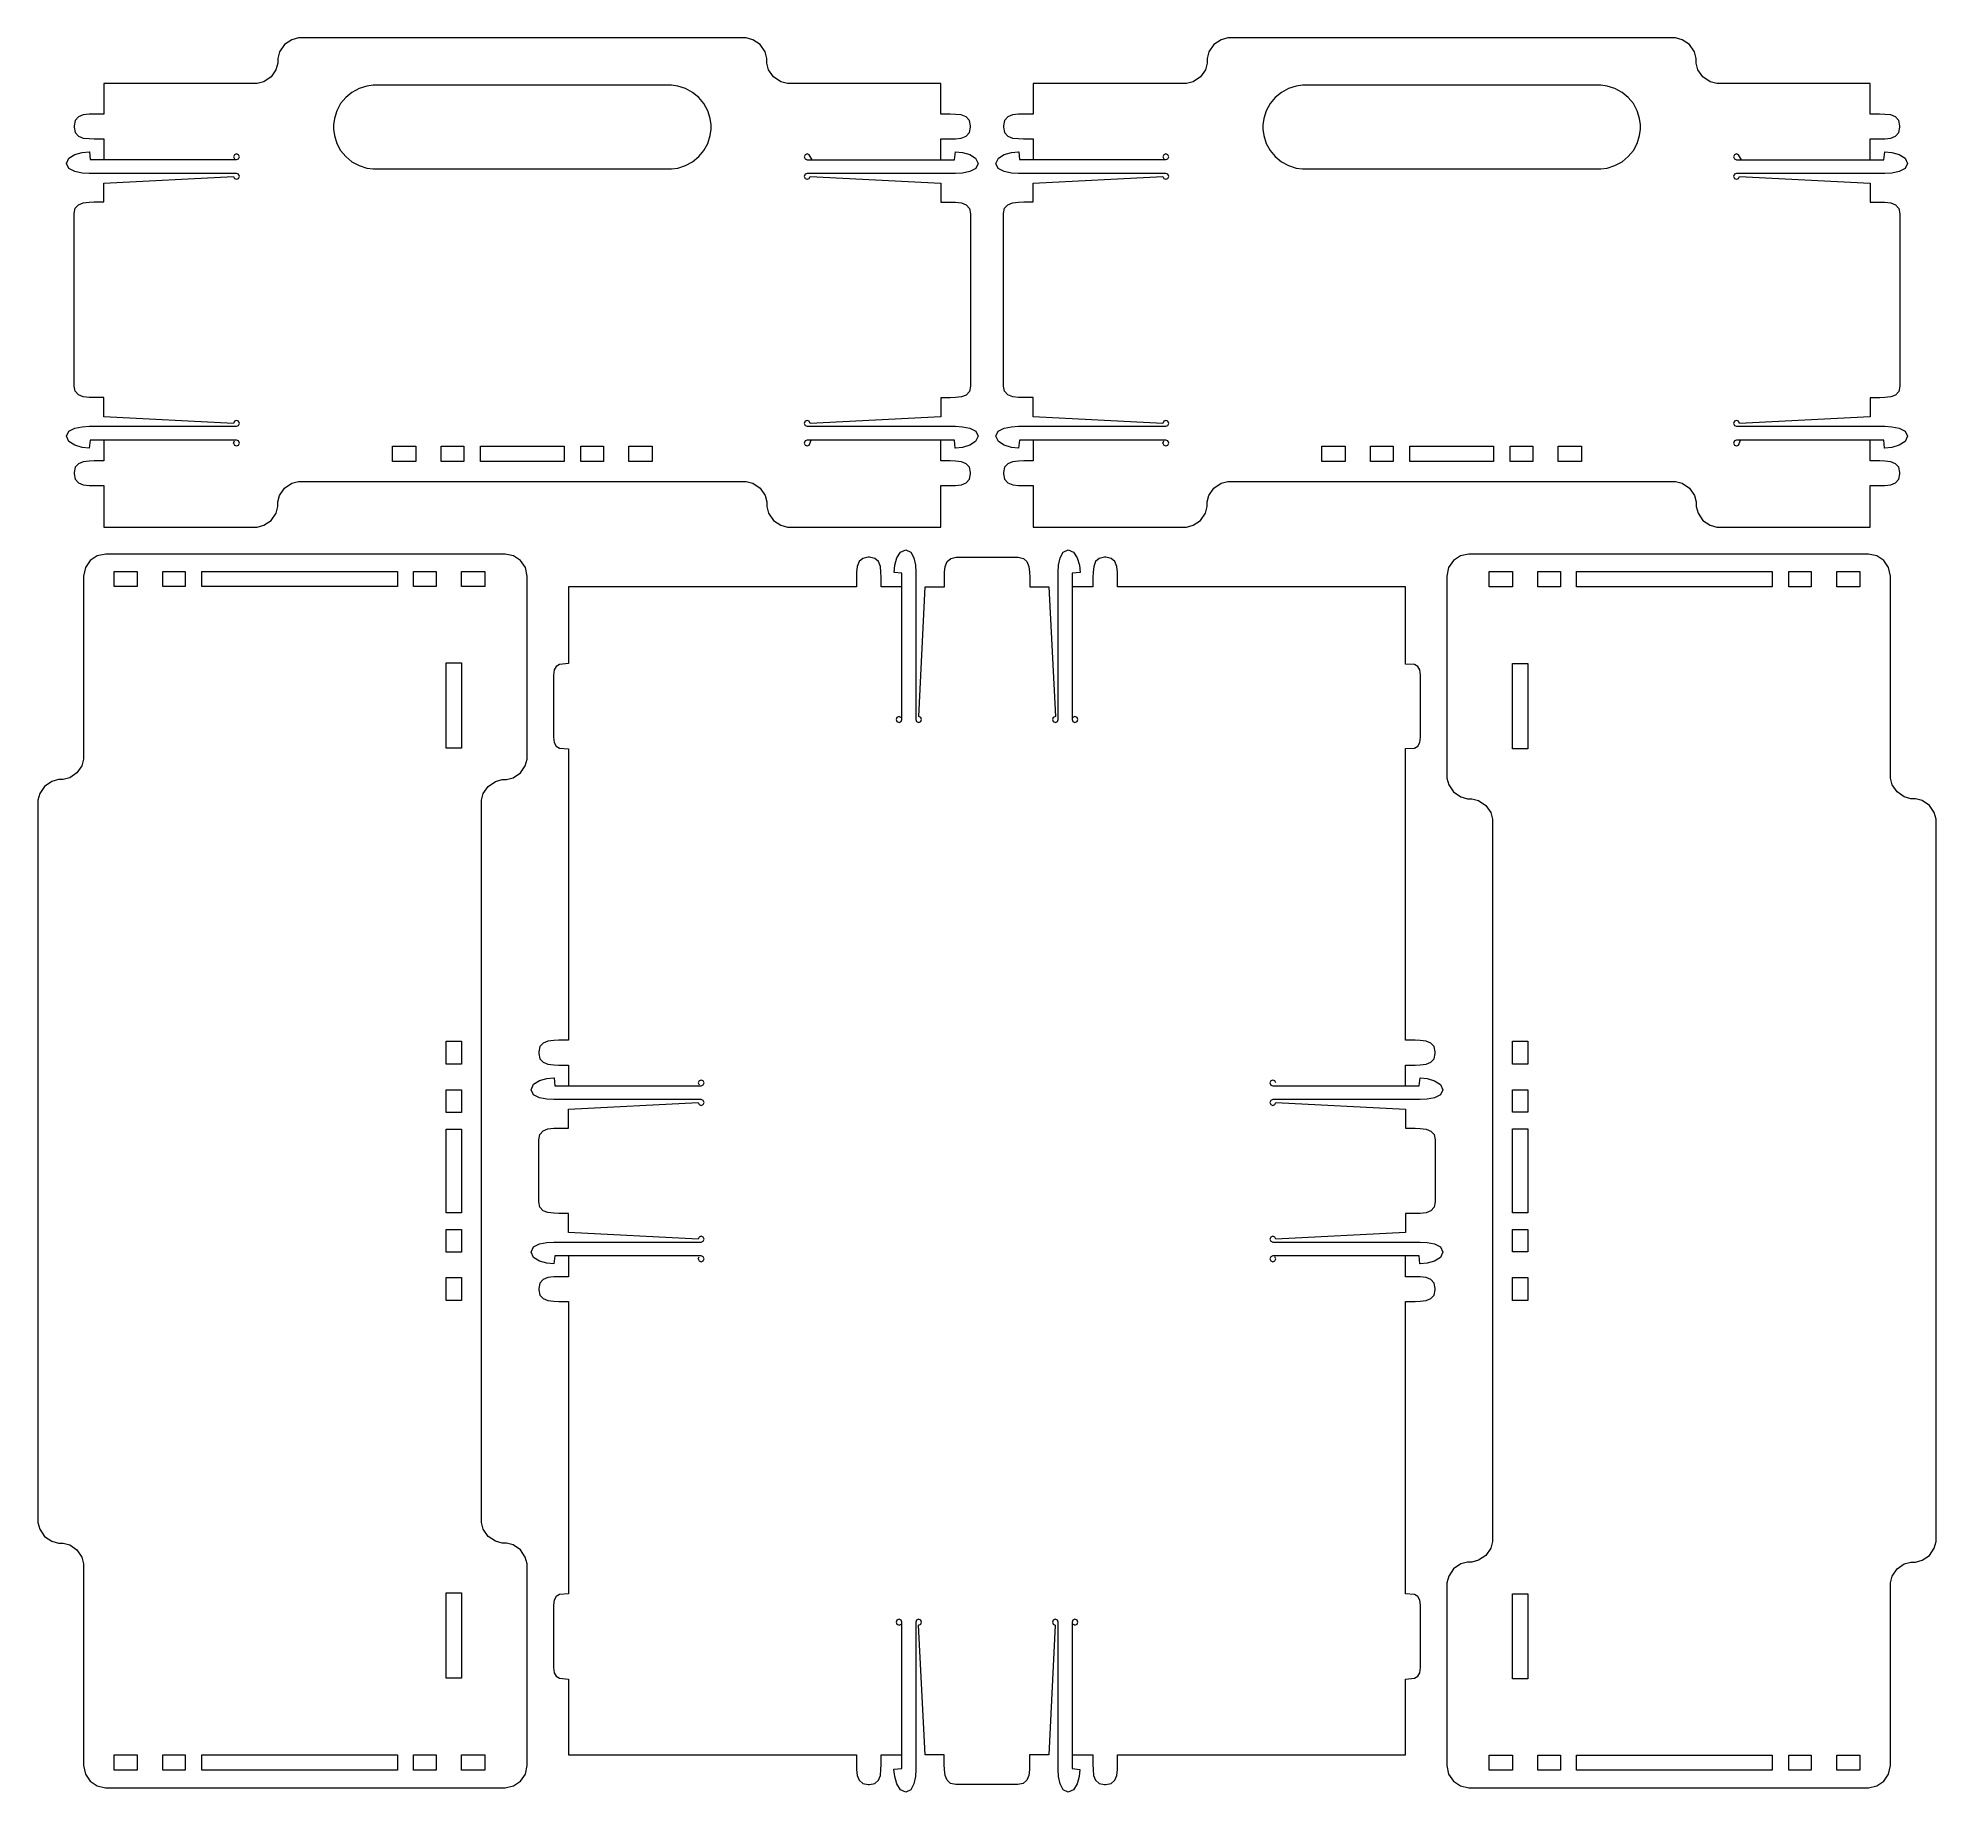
# Model space of a CAD drawing. Extents: x 22 to 406, y 17 to 372.
import ezdxf

# ---------------------------------------------------------------- set-up
doc = ezdxf.new("R2010")
doc.units = 0
doc.layers.get('0').update_dxf_attribs({"lineweight": 5, "true_color": 0xffffff})

msp = doc.modelspace()

# ---------------------------------------------------------------- linework, layer by layer
at = {"color": 0}
for p, q in [((70.892283, 369.49374), (70.52969, 368.14393)), ((71.882426, 370.96059), (70.892283, 369.49374)), ((73.350893, 371.95235), (71.882426, 370.96059)), ((74.699625, 372.31656), (73.350893, 371.95235)), ((75.149459, 372.31656), (74.699625, 372.31656)), ((164.87933, 372.31656), (75.149459, 372.31656)), ((165.32824, 372.31656), (164.87933, 372.31656)), ((166.67728, 371.95235), (165.32824, 372.31656)), ((168.14567, 370.96059), (166.67728, 371.95235)), ((169.13512, 369.49374), (168.14567, 370.96059)), ((169.49933, 368.14393), (169.13512, 369.49374)), ((258.9741, 369.49374), (258.61066, 368.14393)), ((259.96355, 370.96059), (258.9741, 369.49374)), ((261.43271, 371.95235), (259.96355, 370.96059)), ((262.78098, 372.31656), (261.43271, 371.95235)), ((263.23066, 372.31656), (262.78098, 372.31656)), ((352.96184, 372.31656), (263.23066, 372.31656)), ((353.40998, 372.31656), (352.96184, 372.31656)), ((354.76056, 371.95235), (353.40998, 372.31656)), ((356.22741, 370.96059), (354.76056, 371.95235)), ((357.2184, 369.49374), (356.22741, 370.96059)), ((357.58261, 368.14393), (357.2184, 369.49374)), ((70.165711, 365.89784), (69.175568, 364.42791)), ((70.52969, 367.24457), (70.165711, 365.89784)), ((70.52969, 368.14393), (70.52969, 367.69579)), ((70.52969, 367.69579), (70.52969, 367.24457)), ((169.49933, 367.69579), (169.49933, 368.14393)), ((169.49933, 367.24457), (169.49933, 367.69579)), ((169.862, 365.89784), (169.49933, 367.24457)), ((170.85222, 364.42791), (169.862, 365.89784)), ((258.24645, 365.89784), (257.257, 364.42791)), ((258.61066, 367.24457), (258.24645, 365.89784)), ((258.61066, 368.14393), (258.61066, 367.69579)), ((258.61066, 367.69579), (258.61066, 367.24457)), ((357.58261, 367.69579), (357.58261, 368.14393)), ((357.58261, 367.24457), (357.58261, 367.69579)), ((357.94374, 365.89784), (357.58261, 367.24457)), ((358.9355, 364.42791), (357.94374, 365.89784)), ((65.909613, 363.07502), (35.313047, 363.07502)), ((35.313047, 363.07502), (35.313047, 356.89577)), ((66.358369, 363.07502), (65.909613, 363.07502)), ((67.707101, 363.43923), (66.358369, 363.07502)), ((69.175568, 364.42791), (67.707101, 363.43923)), ((85.54469, 361.30941), (84.2919, 360.27453)), ((86.98382, 362.08942), (85.54469, 361.30941)), ((88.57464, 362.58376), (86.98382, 362.08942)), ((89.85438, 362.7547), (88.57464, 362.58376)), ((90.28173, 362.7547), (89.85438, 362.7547)), ((149.75807, 362.7547), (90.28173, 362.7547)), ((150.18465, 362.7547), (149.75807, 362.7547)), ((151.46439, 362.58376), (150.18465, 362.7547)), ((153.05444, 362.08942), (151.46439, 362.58376)), ((154.49357, 361.30941), (153.05444, 362.08942)), ((155.74636, 360.27453), (154.49357, 361.30941)), ((172.32061, 363.43923), (170.85222, 364.42791)), ((173.66965, 363.07502), (172.32061, 363.43923)), ((174.11933, 363.07502), (173.66965, 363.07502)), ((204.71297, 363.07502), (174.11933, 363.07502)), ((204.71297, 356.89577), (204.71297, 363.07502)), ((253.99066, 363.07502), (223.39471, 363.07502)), ((223.39471, 363.07502), (223.39471, 356.89577)), ((254.43957, 363.07502), (253.99066, 363.07502)), ((255.78784, 363.43923), (254.43957, 363.07502)), ((257.257, 364.42791), (255.78784, 363.43923)), ((273.6272, 361.30941), (272.37518, 360.27453)), ((275.0671, 362.08942), (273.6272, 361.30941)), ((276.65638, 362.58376), (275.0671, 362.08942)), ((277.93535, 362.7547), (276.65638, 362.58376)), ((278.36193, 362.7547), (277.93535, 362.7547)), ((337.83981, 362.7547), (278.36193, 362.7547)), ((338.26639, 362.7547), (337.83981, 362.7547)), ((339.54613, 362.58376), (338.26639, 362.7547)), ((341.13464, 362.08942), (339.54613, 362.58376)), ((342.57454, 361.30941), (341.13464, 362.08942)), ((343.82964, 360.27453), (342.57454, 361.30941)), ((360.40235, 363.43923), (358.9355, 364.42791)), ((361.75216, 363.07502), (360.40235, 363.43923)), ((362.2003, 363.07502), (361.75216, 363.07502)), ((392.79548, 363.07502), (362.2003, 363.07502)), ((392.79548, 356.89577), (392.79548, 363.07502)), ((82.47624, 357.58261), (81.98344, 355.99102)), ((83.25702, 359.01943), (82.47624, 357.58261)), ((84.2919, 360.27453), (83.25702, 359.01943)), ((156.78047, 359.01943), (155.74636, 360.27453)), ((157.56125, 357.58261), (156.78047, 359.01943)), ((158.05482, 355.99102), (157.56125, 357.58261)), ((270.55875, 357.58261), (270.06518, 355.99102)), ((271.33953, 359.01943), (270.55875, 357.58261)), ((272.37518, 360.27453), (271.33953, 359.01943)), ((344.86221, 359.01943), (343.82964, 360.27453)), ((345.64453, 357.58261), (344.86221, 359.01943)), ((346.13579, 355.99102), (345.64453, 357.58261)), ((29.537431, 355.61603), (29.295728, 354.54342)), ((29.295728, 354.54342), (29.295728, 354.25544)), ((29.295728, 354.25544), (29.537431, 353.17975)), ((30.19324, 356.3329), (29.537431, 355.61603)), ((31.164287, 356.73484), (30.19324, 356.3329)), ((32.356786, 356.86035), (31.164287, 356.73484)), ((33.393668, 356.89577), (32.356786, 356.86035)), ((35.313047, 356.89577), (33.393668, 356.89577)), ((81.98344, 355.99102), (81.81096, 354.71128)), ((81.81096, 354.71128), (81.81096, 354.2847)), ((81.81096, 354.2847), (81.81096, 353.85889)), ((81.81096, 353.85889), (81.98344, 352.57607)), ((158.2273, 354.71128), (158.05482, 355.99102)), ((158.05482, 352.57607), (158.2273, 353.85889)), ((158.2273, 354.2847), (158.2273, 354.71128)), ((158.2273, 353.85889), (158.2273, 354.2847)), ((206.63104, 356.89577), (204.71297, 356.89577)), ((207.66823, 356.85727), (206.63104, 356.89577)), ((208.85942, 356.73484), (207.66823, 356.85727)), ((209.83116, 356.3329), (208.85942, 356.73484)), ((210.4872, 355.61603), (209.83116, 356.3329)), ((210.72898, 354.54034), (210.4872, 355.61603)), ((210.4872, 353.17436), (210.72898, 354.25005)), ((210.72898, 354.25005), (210.72898, 354.54034)), ((217.61971, 355.61603), (217.37793, 354.54342)), ((217.37793, 354.54342), (217.37793, 354.25544)), ((217.37793, 354.25544), (217.61971, 353.17975)), ((218.27498, 356.3329), (217.61971, 355.61603)), ((219.24518, 356.73484), (218.27498, 356.3329)), ((220.43945, 356.86035), (219.24518, 356.73484)), ((221.47587, 356.89577), (220.43945, 356.86035)), ((223.39471, 356.89577), (221.47587, 356.89577)), ((270.06518, 355.99102), (269.89347, 354.71128)), ((269.89347, 354.71128), (269.89347, 354.2847)), ((269.89347, 354.2847), (269.89347, 353.85889)), ((269.89347, 353.85889), (270.06518, 352.57607)), ((346.30981, 354.71128), (346.13579, 355.99102)), ((346.13579, 352.57607), (346.30981, 353.85889)), ((346.30981, 354.2847), (346.30981, 354.71128)), ((346.30981, 353.85889), (346.30981, 354.2847)), ((394.71278, 356.89577), (392.79548, 356.89577)), ((395.75074, 356.85727), (394.71278, 356.89577)), ((396.94039, 356.73484), (395.75074, 356.85727)), ((397.9129, 356.3329), (396.94039, 356.73484)), ((398.57048, 355.61603), (397.9129, 356.3329)), ((398.80918, 354.54034), (398.57048, 355.61603)), ((398.57048, 353.17436), (398.80918, 354.25005)), ((398.80918, 354.25005), (398.80918, 354.54034)), ((29.537431, 353.17975), (30.19324, 352.4598)), ((30.19324, 352.4598), (31.165134, 352.06017)), ((31.165134, 352.06017), (32.356786, 351.93543)), ((32.356786, 351.93543), (33.393668, 351.90001)), ((33.393668, 351.90001), (35.313047, 351.90001)), ((35.313047, 351.90001), (35.313047, 347.68426)), ((81.98344, 352.57607), (82.47624, 350.98756)), ((82.47624, 350.98756), (83.25702, 349.54766)), ((156.78047, 349.54766), (157.56125, 350.98756)), ((157.56125, 350.98756), (158.05482, 352.57607)), ((204.71297, 347.67887), (204.71297, 351.89462)), ((204.71297, 351.89462), (206.63104, 351.89462)), ((206.63104, 351.89462), (207.66823, 351.93235)), ((207.66823, 351.93235), (208.86173, 352.05478)), ((208.86173, 352.05478), (209.83116, 352.45672)), ((209.83116, 352.45672), (210.4872, 353.17436)), ((217.61971, 353.17975), (218.27498, 352.4598)), ((218.27498, 352.4598), (219.24749, 352.06017)), ((219.24749, 352.06017), (220.43945, 351.93543)), ((220.43945, 351.93543), (221.47587, 351.90001)), ((221.47587, 351.90001), (223.39471, 351.90001)), ((223.39471, 351.90001), (223.39471, 347.68426)), ((270.06518, 352.57607), (270.55875, 350.98756)), ((270.55875, 350.98756), (271.33953, 349.54766)), ((344.86221, 349.54766), (345.64453, 350.98756)), ((345.64453, 350.98756), (346.13579, 352.57607)), ((392.79548, 347.67887), (392.79548, 351.89462)), ((392.79548, 351.89462), (394.71278, 351.89462)), ((394.71278, 351.89462), (395.75074, 351.93235)), ((395.75074, 351.93235), (396.94347, 352.05478)), ((396.94347, 352.05478), (397.9129, 352.45672)), ((397.9129, 352.45672), (398.57048, 353.17436)), ((27.798463, 346.90425), (28.276017, 347.99149)), ((28.27055, 345.87784), (27.798463, 346.90425)), ((29.437793, 345.26646), (28.27055, 345.87784)), ((28.276017, 347.99149), (29.455965, 348.733)), ((29.455965, 348.733), (30.954077, 349.15958)), ((30.954077, 349.15958), (32.383428, 349.2951)), ((32.383428, 349.2951), (32.400291, 349.2951)), ((32.400291, 349.2951), (32.532038, 347.68426)), ((32.532038, 347.68426), (62.169184, 347.68426)), ((61.744914, 348.69219), (61.572896, 348.27639)), ((61.572896, 348.27639), (61.744914, 347.8552)), ((62.165103, 348.86852), (61.744914, 348.69219)), ((62.584214, 348.69219), (62.165103, 348.86852)), ((62.169184, 347.68426), (62.584214, 347.8552)), ((62.757002, 348.27639), (62.584214, 348.69219)), ((62.584214, 347.8552), (62.757002, 348.27639)), ((83.25702, 349.54766), (84.2919, 348.29564)), ((84.2919, 348.29564), (85.54469, 347.26076)), ((85.54469, 347.26076), (86.98382, 346.48075)), ((86.98382, 346.48075), (88.57464, 345.98641)), ((88.57464, 345.98641), (89.85438, 345.81239)), ((89.85438, 345.81239), (90.28173, 345.81239)), ((90.28173, 345.81239), (149.75807, 345.81239)), ((149.75807, 345.81239), (150.18465, 345.81239)), ((150.18465, 345.81239), (151.46439, 345.98641)), ((151.46439, 345.98641), (153.05444, 346.48075)), ((153.05444, 346.48075), (154.49357, 347.26076)), ((154.49357, 347.26076), (155.74636, 348.29564)), ((155.74636, 348.29564), (156.78047, 349.54766)), ((177.24322, 348.69219), (177.07151, 348.271)), ((177.07151, 348.271), (177.24322, 347.85289)), ((177.6621, 348.86313), (177.24322, 348.69219)), ((177.24322, 347.85289), (177.65902, 347.67887)), ((177.65902, 347.67887), (207.50653, 347.67887)), ((178.08406, 348.69219), (177.6621, 348.86313)), ((178.67773, 347.67887), (178.08406, 348.69219)), ((207.50653, 347.67887), (207.65591, 349.29202)), ((207.65591, 349.29202), (209.0858, 349.1565)), ((209.0858, 349.1565), (210.58268, 348.72992)), ((210.58268, 348.72992), (211.76386, 347.98841)), ((211.76925, 345.87476), (210.60193, 345.26415)), ((211.76386, 347.98841), (212.24126, 346.89886)), ((212.24126, 346.89886), (211.76925, 345.87476)), ((215.87951, 346.90425), (216.35845, 347.99149)), ((216.35229, 345.87784), (215.87951, 346.90425)), ((217.51884, 345.26646), (216.35229, 345.87784)), ((216.35845, 347.99149), (217.53809, 348.733)), ((217.53809, 348.733), (219.03574, 349.15958)), ((219.03574, 349.15958), (220.46486, 349.2951)), ((220.46486, 349.2951), (220.48257, 349.2951)), ((220.48257, 349.2951), (220.61424, 347.68426)), ((220.61424, 347.68426), (250.25154, 347.68426)), ((249.82573, 348.69219), (249.65402, 348.27639)), ((249.65402, 348.27639), (249.82573, 347.8552)), ((250.24769, 348.86852), (249.82573, 348.69219)), ((250.66657, 348.69219), (250.24769, 348.86852)), ((250.25154, 347.68426), (250.66657, 347.8552)), ((250.83828, 348.27639), (250.66657, 348.69219)), ((250.66657, 347.8552), (250.83828, 348.27639)), ((271.33953, 349.54766), (272.37518, 348.29564)), ((272.37518, 348.29564), (273.6272, 347.26076)), ((273.6272, 347.26076), (275.0671, 346.48075)), ((275.0671, 346.48075), (276.65638, 345.98641)), ((276.65638, 345.98641), (277.93535, 345.81239)), ((277.93535, 345.81239), (278.36193, 345.81239)), ((278.36193, 345.81239), (337.83981, 345.81239)), ((337.83981, 345.81239), (338.26639, 345.81239)), ((338.26639, 345.81239), (339.54613, 345.98641)), ((339.54613, 345.98641), (341.13464, 346.48075)), ((341.13464, 346.48075), (342.57454, 347.26076)), ((342.57454, 347.26076), (343.82964, 348.29564)), ((343.82964, 348.29564), (344.86221, 349.54766)), ((365.32419, 348.69219), (365.15325, 348.271)), ((365.15325, 348.271), (365.32419, 347.85289)), ((365.74538, 348.86313), (365.32419, 348.69219)), ((365.32419, 347.85289), (365.73999, 347.67887)), ((365.73999, 347.67887), (395.5875, 347.67887)), ((366.16657, 348.69219), (365.74538, 348.86313)), ((366.76178, 347.67887), (366.16657, 348.69219)), ((395.5875, 347.67887), (395.73688, 349.29202)), ((395.73688, 349.29202), (397.16831, 349.1565)), ((397.16831, 349.1565), (398.66519, 348.72992)), ((398.66519, 348.72992), (399.84406, 347.98841)), ((399.85253, 345.87476), (398.68444, 345.26415)), ((399.84406, 347.98841), (400.32223, 346.89886)), ((400.32223, 346.89886), (399.85253, 345.87476)), ((30.921198, 344.97309), (29.437793, 345.26646)), ((32.345159, 344.89455), (30.921198, 344.97309)), ((62.169184, 344.89455), (32.345159, 344.89455)), ((35.319284, 342.96031), (61.572896, 344.30242)), ((35.319284, 339.12186), (35.319284, 342.96031)), ((61.572896, 344.30242), (61.744914, 343.88431)), ((61.744914, 343.88431), (62.165103, 343.71029)), ((62.165103, 343.71029), (62.58098, 343.88431)), ((62.584214, 344.72053), (62.169184, 344.89455)), ((62.58098, 343.88431), (62.757002, 344.30242)), ((62.757002, 344.30242), (62.584214, 344.72053)), ((177.24245, 344.71822), (177.07151, 344.29934)), ((177.07151, 344.29934), (177.24322, 343.88123)), ((177.65902, 344.89147), (177.24245, 344.71822)), ((177.24322, 343.88123), (177.6621, 343.70721)), ((177.99551, 344.89147), (177.65902, 344.89147)), ((177.65902, 344.89147), (177.65902, 344.89147)), ((177.6621, 343.70721), (178.08406, 343.88123)), ((178.94954, 344.89147), (177.99551, 344.89147)), ((178.08406, 343.88123), (178.25577, 344.29934)), ((178.25577, 344.29934), (204.7199, 342.95492)), ((180.43102, 344.89147), (178.94954, 344.89147)), ((182.3514, 344.89455), (180.43102, 344.89147)), ((184.62444, 344.89455), (182.3514, 344.89455)), ((187.16159, 344.89455), (184.62444, 344.89455)), ((189.8743, 344.89455), (187.16159, 344.89455)), ((192.67556, 344.89455), (189.8743, 344.89455)), ((195.47682, 344.89455), (192.67556, 344.89455)), ((198.1903, 344.89455), (195.47682, 344.89455)), ((200.72745, 344.89455), (198.1903, 344.89455)), ((202.99972, 344.89455), (200.72745, 344.89455)), ((204.92087, 344.89455), (202.99972, 344.89455)), ((204.7199, 342.95492), (204.7199, 339.0926)), ((206.40235, 344.89455), (204.92087, 344.89455)), ((207.35638, 344.89455), (206.40235, 344.89455)), ((207.69364, 344.89455), (207.35638, 344.89455)), ((209.11737, 344.9677), (207.69364, 344.89455)), ((207.69364, 344.89455), (207.69364, 344.89455)), ((210.60193, 345.26415), (209.11737, 344.9677)), ((219.0034, 344.97309), (217.51884, 345.26646)), ((220.4279, 344.89455), (219.0034, 344.97309)), ((250.25154, 344.89455), (220.4279, 344.89455)), ((223.40164, 342.96031), (249.65402, 344.30242)), ((223.40164, 339.12186), (223.40164, 342.96031)), ((249.65402, 344.30242), (249.82573, 343.88431)), ((249.82573, 343.88431), (250.24769, 343.71029)), ((250.24769, 343.71029), (250.66349, 343.88431)), ((250.66657, 344.72053), (250.25154, 344.89455)), ((250.66349, 343.88431), (250.83828, 344.30242)), ((250.83828, 344.30242), (250.66657, 344.72053)), ((365.32419, 344.71822), (365.15325, 344.29934)), ((365.15325, 344.29934), (365.32419, 343.88123)), ((365.73999, 344.89147), (365.32419, 344.71822)), ((365.32419, 343.88123), (365.74538, 343.70721)), ((366.07725, 344.89147), (365.73999, 344.89147)), ((365.73999, 344.89147), (365.73999, 344.89147)), ((365.74538, 343.70721), (366.16657, 343.88123)), ((367.03051, 344.89147), (366.07725, 344.89147)), ((366.16657, 343.88123), (366.33751, 344.29934)), ((366.33751, 344.29934), (392.80087, 342.95492)), ((368.51353, 344.89147), (367.03051, 344.89147)), ((370.43391, 344.89455), (368.51353, 344.89147)), ((372.70772, 344.89455), (370.43391, 344.89455)), ((375.24487, 344.89455), (372.70772, 344.89455)), ((377.95527, 344.89455), (375.24487, 344.89455)), ((380.75884, 344.89455), (377.95527, 344.89455)), ((383.55933, 344.89455), (380.75884, 344.89455)), ((386.2705, 344.89455), (383.55933, 344.89455)), ((388.80765, 344.89455), (386.2705, 344.89455)), ((391.08146, 344.89455), (388.80765, 344.89455)), ((393.00415, 344.89455), (391.08146, 344.89455)), ((392.80087, 342.95492), (392.80087, 339.0926)), ((394.48486, 344.89455), (393.00415, 344.89455)), ((395.43812, 344.89455), (394.48486, 344.89455)), ((395.77538, 344.89455), (395.43812, 344.89455)), ((397.19834, 344.9677), (395.77538, 344.89455)), ((395.77538, 344.89455), (395.77538, 344.89455)), ((398.68444, 345.26415), (397.19834, 344.9677)), ((29.545054, 337.84289), (30.200786, 338.55976)), ((30.200786, 338.55976), (31.170601, 338.95939)), ((31.170601, 338.95939), (32.364409, 339.08413)), ((32.364409, 339.08413), (33.400983, 339.12186)), ((33.400983, 339.12186), (35.319284, 339.12186)), ((204.7199, 339.0926), (206.63874, 339.0926)), ((206.63874, 339.0926), (207.67516, 339.0541)), ((207.67516, 339.0541), (208.86712, 338.92936)), ((208.86712, 338.92936), (209.83886, 338.52973)), ((209.83886, 338.52973), (210.4949, 337.81286)), ((217.62741, 337.84289), (218.28191, 338.55976)), ((218.28191, 338.55976), (219.25288, 338.95939)), ((219.25288, 338.95939), (220.44638, 339.08413)), ((220.44638, 339.08413), (221.48357, 339.12186)), ((221.48357, 339.12186), (223.40164, 339.12186)), ((392.80087, 339.0926), (394.72125, 339.0926)), ((394.72125, 339.0926), (395.75613, 339.0541)), ((395.75613, 339.0541), (396.94886, 338.92936)), ((396.94886, 338.92936), (397.92137, 338.52973)), ((397.92137, 338.52973), (398.57587, 337.81286)), ((29.303043, 336.76951), (29.545054, 337.84289)), ((29.303043, 301.87465), (29.303043, 336.76951)), ((210.4949, 337.81286), (210.73591, 336.73409)), ((210.73591, 336.73409), (210.73591, 301.84539)), ((217.38563, 336.76951), (217.62741, 337.84289)), ((217.38563, 301.87465), (217.38563, 336.76951)), ((398.57587, 337.81286), (398.81765, 336.73409)), ((398.81765, 336.73409), (398.81765, 301.84539)), ((29.545054, 300.79896), (29.303043, 301.87465)), ((30.200786, 300.08209), (29.545054, 300.79896)), ((31.172757, 299.68323), (30.200786, 300.08209)), ((32.364409, 299.55772), (31.172757, 299.68323)), ((208.86789, 299.6532), (207.67516, 299.52538)), ((209.83886, 300.05206), (208.86789, 299.6532)), ((210.4949, 300.7697), (209.83886, 300.05206)), ((210.73591, 301.84539), (210.4949, 300.7697)), ((217.62741, 300.79896), (217.38563, 301.87465)), ((218.28191, 300.08209), (217.62741, 300.79896)), ((219.25519, 299.68323), (218.28191, 300.08209)), ((220.44638, 299.55772), (219.25519, 299.68323)), ((396.95117, 299.6532), (395.75613, 299.52538)), ((397.92137, 300.05206), (396.95117, 299.6532)), ((398.57587, 300.7697), (397.92137, 300.05206)), ((398.81765, 301.84539), (398.57587, 300.7697)), ((33.400983, 299.51999), (32.364409, 299.55772)), ((35.319284, 299.51999), (33.400983, 299.51999)), ((35.319284, 295.65459), (35.319284, 299.51999)), ((206.63874, 299.48996), (204.7199, 299.48996)), ((204.7199, 299.48996), (204.7199, 295.65151)), ((207.67516, 299.52538), (206.63874, 299.48996)), ((221.48357, 299.51999), (220.44638, 299.55772)), ((223.40164, 299.51999), (221.48357, 299.51999)), ((223.40164, 295.65459), (223.40164, 299.51999)), ((394.72125, 299.48996), (392.80087, 299.48996)), ((392.80087, 299.48996), (392.80087, 295.65151)), ((395.75613, 299.52538), (394.72125, 299.48996)), ((27.798463, 291.71065), (28.27055, 292.73706)), ((28.27055, 292.73706), (29.437793, 293.34844)), ((29.437793, 293.34844), (30.921198, 293.64181)), ((30.921198, 293.64181), (32.345159, 293.72035)), ((32.345159, 293.72035), (32.345159, 293.72035)), ((32.345159, 293.72035), (32.679493, 293.72035)), ((32.679493, 293.72035), (33.6259, 293.72035)), ((33.6259, 293.72035), (35.096523, 293.72035)), ((35.096523, 293.72035), (37.004583, 293.72035)), ((61.572896, 294.31017), (35.319284, 295.65459)), ((37.004583, 293.72035), (39.261299, 293.72035)), ((39.261299, 293.72035), (41.781586, 293.72035)), ((41.781586, 293.72035), (44.475431, 293.72035)), ((44.475431, 293.72035), (47.256748, 293.72035)), ((47.256748, 293.72035), (50.037757, 293.72035)), ((50.037757, 293.72035), (52.73191, 293.72035)), ((52.73191, 293.72035), (55.251889, 293.72035)), ((55.251889, 293.72035), (57.508913, 293.72035)), ((57.508913, 293.72035), (59.416665, 293.72035)), ((59.416665, 293.72035), (60.887288, 293.72035)), ((60.887288, 293.72035), (61.834003, 293.72035)), ((61.744914, 294.73059), (61.572896, 294.31017)), ((62.165103, 294.9023), (61.744914, 294.73059)), ((61.834003, 293.72035), (62.169184, 293.72035)), ((62.584214, 294.73059), (62.165103, 294.9023)), ((62.169184, 293.72035), (62.586139, 293.89437)), ((62.169184, 293.72035), (62.169184, 293.72035)), ((62.757002, 294.31248), (62.584214, 294.73059)), ((62.586139, 293.89437), (62.757002, 294.31248)), ((177.24784, 294.72828), (177.07151, 294.30709)), ((177.07151, 294.30709), (177.24322, 293.89129)), ((177.24322, 293.89129), (177.65902, 293.71496)), ((177.6621, 294.9023), (177.24784, 294.72828)), ((177.65902, 293.71496), (207.69364, 293.71496)), ((178.08406, 294.72828), (177.6621, 294.9023)), ((178.25577, 294.30709), (178.08406, 294.72828)), ((204.7199, 295.65151), (178.25577, 294.30709)), ((207.69364, 293.71496), (209.11737, 293.63873)), ((209.11737, 293.63873), (210.60193, 293.34536)), ((210.60193, 293.34536), (211.76925, 292.73475)), ((211.76925, 292.73475), (212.24126, 291.70757)), ((215.87951, 291.71065), (216.35229, 292.73706)), ((216.35229, 292.73706), (217.51884, 293.34844)), ((217.51884, 293.34844), (219.0034, 293.64181)), ((219.0034, 293.64181), (220.4279, 293.72035)), ((220.4279, 293.72035), (220.4279, 293.72035)), ((220.4279, 293.72035), (220.76208, 293.72035)), ((220.76208, 293.72035), (221.70841, 293.72035)), ((221.70841, 293.72035), (223.17911, 293.72035)), ((223.17911, 293.72035), (225.0864, 293.72035)), ((249.65402, 294.31017), (223.40164, 295.65459)), ((225.0864, 293.72035), (227.34404, 293.72035)), ((227.34404, 293.72035), (229.86348, 293.72035)), ((229.86348, 293.72035), (232.55771, 293.72035)), ((232.55771, 293.72035), (235.33895, 293.72035)), ((235.33895, 293.72035), (238.12019, 293.72035)), ((238.12019, 293.72035), (240.81442, 293.72035)), ((240.81442, 293.72035), (243.33463, 293.72035)), ((243.33463, 293.72035), (245.5915, 293.72035)), ((245.5915, 293.72035), (247.49879, 293.72035)), ((247.49879, 293.72035), (248.96949, 293.72035)), ((248.96949, 293.72035), (249.91582, 293.72035)), ((249.82573, 294.73059), (249.65402, 294.31017)), ((250.24769, 294.9023), (249.82573, 294.73059)), ((249.91582, 293.72035), (250.25154, 293.72035)), ((250.66657, 294.73059), (250.24769, 294.9023)), ((250.25154, 293.72035), (250.66888, 293.89437)), ((250.25154, 293.72035), (250.25154, 293.72035)), ((250.83828, 294.31248), (250.66657, 294.73059)), ((250.66888, 293.89437), (250.83828, 294.31248)), ((365.32958, 294.72828), (365.15325, 294.30709)), ((365.15325, 294.30709), (365.32419, 293.89129)), ((365.32419, 293.89129), (365.73999, 293.71496)), ((365.74538, 294.9023), (365.32958, 294.72828)), ((365.73999, 293.71496), (395.77538, 293.71496)), ((366.16657, 294.72828), (365.74538, 294.9023)), ((366.33751, 294.30709), (366.16657, 294.72828)), ((392.80087, 295.65151), (366.33751, 294.30709)), ((395.77538, 293.71496), (397.19834, 293.63873)), ((397.19834, 293.63873), (398.68444, 293.34536)), ((398.68444, 293.34536), (399.85253, 292.73475)), ((399.85253, 292.73475), (400.32223, 291.70757)), ((28.276017, 290.62341), (27.798463, 291.71065)), ((29.455965, 289.8819), (28.276017, 290.62341)), ((30.954077, 289.45532), (29.455965, 289.8819)), ((32.383428, 289.3198), (30.954077, 289.45532)), ((32.532038, 290.93064), (32.383428, 289.3198)), ((62.169184, 290.93064), (32.532038, 290.93064)), ((35.319284, 290.93064), (35.319284, 286.72028)), ((61.572896, 290.33851), (61.744914, 290.7597)), ((61.572896, 290.33851), (61.744914, 289.9204)), ((61.744914, 289.9204), (62.165103, 289.74638)), ((62.165103, 289.74638), (62.584214, 289.9204)), ((62.584214, 290.7597), (62.169184, 290.93064)), ((62.757002, 290.33851), (62.584214, 290.7597)), ((62.584214, 289.9204), (62.757002, 290.33851)), ((93.75443, 289.6971), (98.43834, 289.6971)), ((93.75443, 286.6171), (93.75443, 289.6971)), ((98.43834, 289.6971), (98.43834, 286.6171)), ((103.5881, 289.6971), (108.16036, 289.6971)), ((103.5881, 286.6171), (103.5881, 289.6971)), ((108.16036, 289.6971), (108.16036, 286.6171)), ((111.52988, 289.6971), (128.48066, 289.6971)), ((111.52988, 286.6171), (111.52988, 289.6971)), ((128.48066, 289.6971), (128.48066, 286.6171)), ((131.85018, 289.6971), (136.42321, 289.6971)), ((131.85018, 286.6171), (131.85018, 289.6971)), ((136.42321, 289.6971), (136.42321, 286.6171)), ((141.59915, 289.6971), (146.2846, 289.6971)), ((141.59915, 286.6171), (141.59915, 289.6971)), ((146.2846, 289.6971), (146.2846, 286.6171)), ((177.24322, 290.75662), (177.07151, 290.33543)), ((177.07151, 290.33543), (177.24322, 289.91732)), ((177.65902, 290.92833), (177.24322, 290.75662)), ((177.24322, 289.91732), (177.6621, 289.7433)), ((207.50653, 290.92833), (177.65902, 290.92833)), ((177.6621, 289.7433), (178.08406, 289.91732)), ((178.08406, 289.91732), (178.48677, 290.92833)), ((204.71913, 286.71181), (204.71913, 290.92833)), ((207.63974, 289.31441), (207.50653, 290.92833)), ((207.65591, 289.31441), (207.63974, 289.31441)), ((209.0858, 289.44993), (207.65591, 289.31441)), ((210.58268, 289.87651), (209.0858, 289.44993)), ((211.76386, 290.6211), (210.58268, 289.87651)), ((212.24126, 291.70757), (211.76386, 290.6211)), ((216.35845, 290.62341), (215.87951, 291.71065)), ((217.53809, 289.8819), (216.35845, 290.62341)), ((219.03574, 289.45532), (217.53809, 289.8819)), ((220.46486, 289.3198), (219.03574, 289.45532)), ((220.61424, 290.93064), (220.46486, 289.3198)), ((250.25154, 290.93064), (220.61424, 290.93064)), ((223.40164, 290.93064), (223.40164, 286.72028)), ((249.65402, 290.33851), (249.82573, 290.7597)), ((249.65402, 290.33851), (249.82573, 289.9204)), ((249.82573, 289.9204), (250.24769, 289.74638)), ((250.24769, 289.74638), (250.66657, 289.9204)), ((250.66657, 290.7597), (250.25154, 290.93064)), ((250.83828, 290.33851), (250.66657, 290.7597)), ((250.66657, 289.9204), (250.83828, 290.33851)), ((281.83617, 289.6971), (286.51931, 289.6971)), ((281.83617, 286.6171), (281.83617, 289.6971)), ((286.51931, 289.6971), (286.51931, 286.6171)), ((291.66984, 289.6971), (296.24133, 289.6971)), ((291.66984, 286.6171), (291.66984, 289.6971)), ((296.24133, 289.6971), (296.24133, 286.6171)), ((299.61239, 289.6971), (316.5624, 289.6971)), ((299.61239, 286.6171), (299.61239, 289.6971)), ((316.5624, 289.6971), (316.5624, 286.6171)), ((319.93346, 289.6971), (324.50495, 289.6971)), ((319.93346, 286.6171), (319.93346, 289.6971)), ((324.50495, 289.6971), (324.50495, 286.6171)), ((329.68243, 289.6971), (334.36557, 289.6971)), ((329.68243, 286.6171), (329.68243, 289.6971)), ((334.36557, 289.6971), (334.36557, 286.6171)), ((365.32419, 290.75662), (365.15325, 290.33543)), ((365.15325, 290.33543), (365.32419, 289.91732)), ((365.73999, 290.92833), (365.32419, 290.75662)), ((365.32419, 289.91732), (365.74538, 289.7433)), ((395.5875, 290.92833), (365.73999, 290.92833)), ((365.74538, 289.7433), (366.16657, 289.91732)), ((366.16657, 289.91732), (366.56851, 290.92833)), ((392.80087, 286.71181), (392.80087, 290.92833)), ((395.72071, 289.31441), (395.5875, 290.92833)), ((395.73688, 289.31441), (395.72071, 289.31441)), ((397.16831, 289.44993), (395.73688, 289.31441)), ((398.66519, 289.87651), (397.16831, 289.44993)), ((399.84406, 290.6211), (398.66519, 289.87651)), ((400.32223, 291.70757), (399.84406, 290.6211)), ((29.545054, 285.43515), (29.303043, 284.36254)), ((29.303043, 284.36254), (29.303043, 284.07148)), ((30.200786, 286.15279), (29.545054, 285.43515)), ((31.170601, 286.55473), (30.200786, 286.15279)), ((32.364409, 286.67947), (31.170601, 286.55473)), ((33.400983, 286.72028), (32.364409, 286.67947)), ((35.319284, 286.72028), (33.400983, 286.72028)), ((98.43834, 286.6171), (93.75443, 286.6171)), ((108.16036, 286.6171), (103.5881, 286.6171)), ((128.48066, 286.6171), (111.52988, 286.6171)), ((136.42321, 286.6171), (131.85018, 286.6171)), ((146.2846, 286.6171), (141.59915, 286.6171)), ((206.63874, 286.71181), (204.71913, 286.71181)), ((207.67516, 286.67716), (206.63874, 286.71181)), ((208.86712, 286.55165), (207.67516, 286.67716)), ((209.83886, 286.15279), (208.86712, 286.55165)), ((210.4949, 285.43515), (209.83886, 286.15279)), ((210.73668, 284.35715), (210.4949, 285.43515)), ((210.73668, 284.07148), (210.73668, 284.35715)), ((217.62741, 285.43515), (217.38563, 284.36254)), ((217.38563, 284.36254), (217.38563, 284.07148)), ((218.28191, 286.15279), (217.62741, 285.43515)), ((219.25288, 286.55473), (218.28191, 286.15279)), ((220.44638, 286.67947), (219.25288, 286.55473)), ((221.48357, 286.72028), (220.44638, 286.67947)), ((223.40164, 286.72028), (221.48357, 286.72028)), ((286.51931, 286.6171), (281.83617, 286.6171)), ((296.24133, 286.6171), (291.66984, 286.6171)), ((316.5624, 286.6171), (299.61239, 286.6171)), ((324.50495, 286.6171), (319.93346, 286.6171)), ((334.36557, 286.6171), (329.68243, 286.6171)), ((394.72125, 286.71181), (392.80087, 286.71181)), ((395.75613, 286.67716), (394.72125, 286.71181)), ((396.94886, 286.55165), (395.75613, 286.67716)), ((397.92137, 286.15279), (396.94886, 286.55165)), ((398.57587, 285.43515), (397.92137, 286.15279)), ((398.81765, 284.35715), (398.57587, 285.43515)), ((398.81765, 284.07148), (398.81765, 284.35715)), ((29.303043, 284.07148), (29.545054, 282.99579)), ((29.545054, 282.99579), (30.200786, 282.27892)), ((30.200786, 282.27892), (31.172757, 281.87698)), ((31.172757, 281.87698), (32.364409, 281.75224)), ((32.364409, 281.75224), (33.400983, 281.71682)), ((33.400983, 281.71682), (35.319284, 281.71682)), ((35.319284, 281.71682), (35.319284, 273.33152)), ((70.898828, 279.74716), (71.888663, 281.21709)), ((71.888663, 281.21709), (73.357438, 282.20577)), ((73.357438, 282.20577), (74.706093, 282.56998)), ((74.706093, 282.56998), (75.155927, 282.56998)), ((75.155927, 282.56998), (164.88703, 282.56998)), ((164.88703, 282.56998), (165.33594, 282.56998)), ((165.33594, 282.56998), (166.68421, 282.20577)), ((166.68421, 282.20577), (168.1526, 281.21709)), ((168.1526, 281.21709), (169.14282, 279.74716)), ((204.71913, 273.33152), (204.71913, 281.71682)), ((204.71913, 281.71682), (206.63874, 281.71682)), ((206.63874, 281.71682), (207.67516, 281.75224)), ((207.67516, 281.75224), (208.86789, 281.87698)), ((208.86789, 281.87698), (209.83886, 282.27661)), ((209.83886, 282.27661), (210.4949, 282.99579)), ((210.4949, 282.99579), (210.73668, 284.07148)), ((217.38563, 284.07148), (217.62741, 282.99579)), ((217.62741, 282.99579), (218.28191, 282.27892)), ((218.28191, 282.27892), (219.25519, 281.87698)), ((219.25519, 281.87698), (220.44638, 281.75224)), ((220.44638, 281.75224), (221.48357, 281.71682)), ((221.48357, 281.71682), (223.40164, 281.71682)), ((223.40164, 281.71682), (223.40164, 273.33152)), ((258.98103, 279.74716), (259.97125, 281.21709)), ((259.97125, 281.21709), (261.43964, 282.20577)), ((261.43964, 282.20577), (262.78868, 282.56998)), ((262.78868, 282.56998), (263.23836, 282.56998)), ((263.23836, 282.56998), (352.97031, 282.56998)), ((352.97031, 282.56998), (353.41845, 282.56998)), ((353.41845, 282.56998), (354.76595, 282.20577)), ((354.76595, 282.20577), (356.23511, 281.21709)), ((356.23511, 281.21709), (357.22379, 279.74716)), ((392.80087, 273.33152), (392.80087, 281.71682)), ((392.80087, 281.71682), (394.72125, 281.71682)), ((394.72125, 281.71682), (395.75613, 281.75224)), ((395.75613, 281.75224), (396.95117, 281.87698)), ((396.95117, 281.87698), (397.92137, 282.27661)), ((397.92137, 282.27661), (398.57587, 282.99579)), ((398.57587, 282.99579), (398.81765, 284.07148)), ((70.171948, 276.15049), (70.535927, 277.50107)), ((70.535927, 278.39966), (70.898828, 279.74716)), ((70.535927, 277.94921), (70.535927, 278.39966)), ((70.535927, 277.50107), (70.535927, 277.94921)), ((169.14282, 279.74716), (169.50703, 278.39966)), ((169.50703, 278.39966), (169.50703, 277.94921)), ((169.50703, 277.94921), (169.50703, 277.50107)), ((169.50703, 277.50107), (169.8697, 276.15049)), ((258.25415, 276.15049), (258.61836, 277.50107)), ((258.61836, 278.39966), (258.98103, 279.74716)), ((258.61836, 277.94921), (258.61836, 278.39966)), ((258.61836, 277.50107), (258.61836, 277.94921)), ((357.22379, 279.74716), (357.588, 278.39966)), ((357.588, 278.39966), (357.588, 277.94921)), ((357.588, 277.94921), (357.588, 277.50107)), ((357.588, 277.50107), (357.95221, 276.15049)), ((35.319284, 273.33152), (65.915927, 273.33152)), ((65.915927, 273.33152), (66.364914, 273.33152)), ((66.364914, 273.33152), (67.713338, 273.69496)), ((67.713338, 273.69496), (69.182113, 274.68364)), ((69.182113, 274.68364), (70.171948, 276.15049)), ((169.8697, 276.15049), (170.85992, 274.68364)), ((170.85992, 274.68364), (172.32831, 273.69496)), ((172.32831, 273.69496), (173.67658, 273.33152)), ((173.67658, 273.33152), (174.12703, 273.33152)), ((174.12703, 273.33152), (204.71913, 273.33152)), ((223.40164, 273.33152), (253.99836, 273.33152)), ((253.99836, 273.33152), (254.44727, 273.33152)), ((254.44727, 273.33152), (255.79554, 273.69496)), ((255.79554, 273.69496), (257.26393, 274.68364)), ((257.26393, 274.68364), (258.25415, 276.15049)), ((357.95221, 276.15049), (358.94089, 274.68364)), ((358.94089, 274.68364), (360.41082, 273.69496)), ((360.41082, 273.69496), (361.76063, 273.33152)), ((361.76063, 273.33152), (362.20877, 273.33152)), ((362.20877, 273.33152), (392.80087, 273.33152)), ((31.591868, 265.12563), (31.240671, 263.3939)), ((32.548824, 266.5432), (31.591868, 265.12563)), ((33.967626, 267.50262), (32.548824, 266.5432)), ((35.700434, 267.85374), (33.967626, 267.50262)), ((116.52487, 267.85374), (35.700434, 267.85374)), ((118.25506, 267.50262), (116.52487, 267.85374)), ((119.67417, 266.54551), (118.25506, 267.50262)), ((120.63282, 265.12717), (119.67417, 266.54551)), ((120.98471, 263.3939), (120.63282, 265.12717)), ((187.79992, 265.36356), (187.67595, 264.17314)), ((188.20109, 266.3353), (187.79992, 265.36356)), ((188.91719, 266.99134), (188.20109, 266.3353)), ((189.99365, 267.23312), (188.91719, 266.99134)), ((190.28394, 267.23312), (189.99365, 267.23312)), ((191.35886, 266.99134), (190.28394, 267.23312)), ((192.0765, 266.3353), (191.35886, 266.99134)), ((192.47767, 265.36587), (192.0765, 266.3353)), ((192.60164, 264.17314), (192.47767, 265.36587)), ((195.24274, 264.15312), (195.37749, 265.58301)), ((195.37749, 265.58301), (195.80407, 267.08143)), ((195.80407, 267.08143), (196.54712, 268.2603)), ((196.54712, 268.2603), (197.63359, 268.7377)), ((197.63359, 268.7377), (198.65923, 268.26569)), ((198.65923, 268.26569), (199.27061, 267.09991)), ((199.27061, 267.09991), (199.56475, 265.61535)), ((199.56475, 265.61535), (199.64175, 264.19085)), ((205.48066, 264.17314), (205.6054, 265.36356)), ((205.6054, 265.36356), (206.00503, 266.33684)), ((206.00503, 266.33684), (206.7219, 266.99134)), ((206.7219, 266.99134), (207.79759, 267.23312)), ((207.79759, 267.23312), (220.35552, 267.23312)), ((220.35552, 267.23312), (221.4289, 266.99134)), ((221.4289, 266.99134), (222.14654, 266.33684)), ((222.14654, 266.33684), (222.54617, 265.36587)), ((222.54617, 265.36587), (222.67168, 264.17314)), ((228.48364, 264.19085), (228.56064, 265.61535)), ((228.56064, 265.61535), (228.85478, 267.09991)), ((228.85478, 267.09991), (229.46462, 268.26569)), ((229.46462, 268.26569), (230.49257, 268.7377)), ((230.49257, 268.7377), (231.57827, 268.2603)), ((231.57827, 268.2603), (232.32055, 267.08143)), ((232.32055, 267.08143), (232.74636, 265.58301)), ((232.74636, 265.58301), (232.88265, 264.15312)), ((235.64695, 265.36356), (235.52375, 264.17314)), ((236.04812, 266.33684), (235.64695, 265.36356)), ((236.76499, 266.99134), (236.04812, 266.33684)), ((237.84068, 267.23312), (236.76499, 266.99134)), ((238.12943, 267.23312), (237.84068, 267.23312)), ((239.20435, 266.99134), (238.12943, 267.23312)), ((239.92045, 266.33684), (239.20435, 266.99134)), ((240.32085, 265.36587), (239.92045, 266.33684)), ((240.44636, 264.17314), (240.32085, 265.36587)), ((307.48718, 265.12717), (307.13683, 263.39313)), ((308.44583, 266.54551), (307.48718, 265.12717)), ((309.86648, 267.50262), (308.44583, 266.54551)), ((311.59667, 267.85374), (309.86648, 267.50262)), ((392.42049, 267.85374), (311.59667, 267.85374)), ((394.15376, 267.50262), (392.42049, 267.85374)), ((395.57133, 266.54551), (394.15376, 267.50262)), ((396.52998, 265.12717), (395.57133, 266.54551)), ((396.88341, 263.39313), (396.52998, 265.12717)), ((31.240671, 263.3939), (31.239593, 226.82429)), ((37.418227, 264.34177), (42.099673, 264.34177)), ((37.418227, 261.26254), (37.418227, 264.34177)), ((42.099673, 261.26254), (37.418227, 261.26254)), ((42.099673, 264.34177), (42.099673, 261.26254)), ((47.250203, 264.34177), (51.820538, 264.34177)), ((47.250203, 261.26254), (47.250203, 264.34177)), ((51.820538, 261.26254), (47.250203, 261.26254)), ((51.820538, 264.34177), (51.820538, 261.26254)), ((55.191598, 264.34177), (94.73849, 264.34177)), ((55.191598, 261.26254), (55.191598, 264.34177)), ((94.73849, 261.26254), (55.191598, 261.26254)), ((94.73849, 264.34177), (94.73849, 261.26254)), ((97.98943, 264.34177), (102.56246, 264.34177)), ((97.98943, 261.26254), (97.98943, 264.34177)), ((102.56246, 261.26254), (97.98943, 261.26254)), ((102.56246, 264.34177), (102.56246, 261.26254)), ((107.73994, 264.34177), (112.42462, 264.34177)), ((107.73994, 261.26254), (107.73994, 264.34177)), ((112.42462, 261.26254), (107.73994, 261.26254)), ((112.42462, 264.34177), (112.42462, 261.26254)), ((120.98471, 226.82429), (120.98471, 263.3939)), ((187.63745, 261.21788), (129.36077, 261.21788)), ((129.36077, 261.21788), (129.36077, 245.69776)), ((187.67595, 264.17314), (187.63745, 263.13518)), ((187.63745, 263.13518), (187.63745, 261.21788)), ((192.64014, 263.13518), (192.60164, 264.17314)), ((192.64014, 261.21788), (192.64014, 263.13518)), ((196.85435, 261.21788), (192.64014, 261.21788)), ((196.85435, 264.00451), (195.24274, 264.15312)), ((196.85435, 234.36721), (196.85435, 264.00451)), ((199.64175, 264.19085), (199.64175, 264.19085)), ((199.64175, 264.19085), (199.64175, 263.85667)), ((199.64175, 263.85667), (199.64175, 262.91034)), ((199.64175, 262.91034), (199.64175, 261.43964)), ((199.64175, 261.43964), (199.64175, 259.53158)), ((200.23311, 234.96319), (201.5783, 261.21788)), ((201.5783, 261.21788), (205.44216, 261.21788)), ((205.44216, 263.13518), (205.48066, 264.17314)), ((205.44216, 261.21788), (205.44216, 263.13518)), ((222.67168, 264.17314), (222.71018, 263.13518)), ((222.71018, 263.13518), (222.71018, 261.21788)), ((222.71018, 261.21788), (226.54786, 261.21788)), ((226.54786, 261.21788), (227.88997, 234.96319)), ((228.48364, 234.36721), (228.48364, 264.19085)), ((232.88265, 264.13695), (231.27104, 264.00451)), ((231.27104, 264.00451), (231.27104, 234.36721)), ((235.48679, 261.21788), (231.27181, 261.21788)), ((232.88265, 264.15312), (232.88265, 264.13695)), ((235.52375, 264.17314), (235.48679, 263.13518)), ((235.48679, 263.13518), (235.48679, 261.21788)), ((240.48409, 263.13518), (240.44636, 264.17314)), ((240.48409, 261.21788), (240.48409, 263.13518)), ((298.75923, 261.21788), (240.48409, 261.21788)), ((298.75923, 245.60074), (298.75923, 261.21788)), ((307.13683, 263.39313), (307.13683, 222.97352)), ((315.69615, 264.29865), (320.3816, 264.29865)), ((315.69615, 261.21788), (315.69615, 264.29865)), ((320.3816, 261.21788), (315.69615, 261.21788)), ((320.3816, 264.29865), (320.3816, 261.21788)), ((325.55908, 264.29865), (330.13057, 264.29865)), ((325.55908, 261.21788), (325.55908, 264.29865)), ((330.13057, 261.21788), (325.55908, 261.21788)), ((330.13057, 264.29865), (330.13057, 261.21788)), ((333.38228, 264.29865), (372.93025, 264.29865)), ((333.38228, 261.21788), (333.38228, 264.29865)), ((372.93025, 261.21788), (333.38228, 261.21788)), ((372.93025, 264.29865), (372.93025, 261.21788)), ((376.30131, 264.29865), (380.87049, 264.29865)), ((376.30131, 261.21788), (376.30131, 264.29865)), ((380.87049, 261.21788), (376.30131, 261.21788)), ((380.87049, 264.29865), (380.87049, 261.21788)), ((386.02333, 264.29865), (390.70339, 264.29865)), ((386.02333, 261.21788), (386.02333, 264.29865)), ((390.70339, 261.21788), (386.02333, 261.21788)), ((390.70339, 264.29865), (390.70339, 261.21788)), ((396.88341, 222.97352), (396.88341, 263.39313)), ((199.64175, 259.53158), (199.64175, 257.27471)), ((199.64175, 257.27471), (199.64175, 254.75527)), ((199.64175, 254.75527), (199.64175, 252.06104)), ((199.64175, 252.06104), (199.64175, 249.2798)), ((104.61605, 245.861), (107.69605, 245.861)), ((104.61605, 228.59144), (104.61605, 245.861)), ((107.69605, 245.861), (107.69605, 228.59144)), ((199.64175, 249.2798), (199.64175, 246.49856)), ((199.64175, 246.49856), (199.64175, 243.80433)), ((126.44247, 244.41802), (126.3185, 243.33848)), ((126.3185, 243.33848), (126.31927, 230.78517)), ((126.84364, 245.13412), (126.44247, 244.41802)), ((127.55974, 245.53529), (126.84364, 245.13412)), ((129.36077, 245.69776), (127.55974, 245.53529)), ((199.64175, 243.80433), (199.64175, 241.28412)), ((300.56026, 245.53529), (298.75923, 245.60074)), ((301.27713, 245.13412), (300.56026, 245.53529)), ((301.67676, 244.41802), (301.27713, 245.13412)), ((301.8015, 243.34079), (301.67676, 244.41802)), ((301.8015, 230.78671), (301.8015, 243.34079)), ((320.42549, 245.69776), (323.50549, 245.69776)), ((320.42549, 228.42897), (320.42549, 245.69776)), ((323.50549, 245.69776), (323.50549, 228.42897)), ((199.64175, 241.28412), (199.64175, 239.02725)), ((199.64175, 239.02725), (199.64175, 237.11919)), ((195.8418, 234.79148), (195.67009, 234.37106)), ((195.67009, 234.37106), (195.8418, 233.95218)), ((196.26145, 234.96319), (195.8418, 234.79148)), ((196.26145, 234.96319), (196.68033, 234.79148)), ((196.68033, 233.95218), (196.85435, 234.36721)), ((199.64175, 237.11919), (199.64175, 235.64926)), ((199.64175, 235.64926), (199.64175, 234.70216)), ((199.64175, 234.70216), (199.64252, 234.36721)), ((199.64252, 234.36721), (199.64252, 234.36721)), ((199.64252, 234.36721), (199.81731, 233.9491)), ((200.65276, 234.79148), (200.23311, 234.96319)), ((200.82601, 234.37106), (200.65276, 234.79148)), ((200.65276, 233.95218), (200.82601, 234.37106)), ((227.47186, 234.79148), (227.29784, 234.37106)), ((227.29784, 234.37106), (227.47186, 233.95526)), ((227.88997, 234.96319), (227.47186, 234.79148)), ((228.30731, 233.95218), (228.48364, 234.36721)), ((231.27104, 234.36721), (231.44352, 233.95218)), ((231.86317, 234.96319), (231.44352, 234.79148)), ((232.28051, 234.79148), (231.86317, 234.96319)), ((232.4553, 234.37106), (232.28051, 234.79148)), ((232.28051, 233.95218), (232.4553, 234.37106)), ((126.31927, 230.78517), (126.44324, 229.70871)), ((195.8418, 233.95218), (196.26145, 233.77893)), ((196.26145, 233.77893), (196.68033, 233.95218)), ((199.81731, 233.9491), (200.23388, 233.77893)), ((200.23388, 233.77893), (200.65276, 233.95218)), ((227.47186, 233.95526), (227.88997, 233.77893)), ((227.88997, 233.77893), (228.30731, 233.95218)), ((231.44352, 233.95218), (231.86317, 233.77893)), ((231.86317, 233.77893), (232.28051, 233.95218)), ((301.67907, 229.70871), (301.8015, 230.78671)), ((31.239593, 226.82429), (31.239593, 226.37461)), ((107.69605, 228.59144), (104.61605, 228.59144)), ((120.98471, 226.37461), (120.98471, 226.82429)), ((126.44324, 229.70871), (126.84441, 228.99338)), ((126.84441, 228.99338), (127.56128, 228.59067)), ((127.56128, 228.59067), (129.36077, 228.42897)), ((129.36077, 228.42897), (129.36077, 169.44389)), ((298.75923, 228.4975), (300.56026, 228.59067)), ((298.75923, 169.44389), (298.75923, 228.4975)), ((300.56026, 228.59067), (301.27713, 228.99338)), ((301.27713, 228.99338), (301.67907, 229.70871)), ((323.50549, 228.42897), (320.42549, 228.42897)), ((29.885702, 223.55795), (28.416927, 222.56773)), ((30.875537, 225.02634), (29.885702, 223.55795)), ((31.239593, 226.37461), (30.875537, 225.02634)), ((118.16189, 222.56773), (119.63028, 223.55795)), ((119.63028, 223.55795), (120.6205, 225.02634)), ((120.6205, 225.02634), (120.98471, 226.37461)), ((307.13683, 222.97352), (307.13683, 222.52384)), ((396.88341, 222.52384), (396.88341, 222.97352)), ((22.361416, 219.38224), (21.998515, 218.03243)), ((23.351405, 220.85063), (22.361416, 219.38224)), ((24.819949, 221.84085), (23.351405, 220.85063)), ((26.169605, 222.20352), (24.819949, 221.84085)), ((26.619516, 222.20352), (26.169605, 222.20352)), ((27.068349, 222.20352), (26.619516, 222.20352)), ((28.416927, 222.56773), (27.068349, 222.20352)), ((111.74471, 218.03243), (112.10738, 219.38224)), ((112.10738, 219.38224), (113.0976, 220.85063)), ((113.0976, 220.85063), (114.56599, 221.84085)), ((114.56599, 221.84085), (115.91426, 222.20352)), ((115.91426, 222.20352), (116.36471, 222.20352)), ((116.36471, 222.20352), (116.81285, 222.20352)), ((116.81285, 222.20352), (118.16189, 222.56773)), ((307.13683, 222.52384), (307.50104, 221.1748)), ((307.50104, 221.1748), (308.48972, 219.70564)), ((308.48972, 219.70564), (309.95888, 218.71619)), ((397.24454, 221.1748), (396.88341, 222.52384)), ((398.2363, 219.70564), (397.24454, 221.1748)), ((399.70315, 218.71619), (398.2363, 219.70564)), ((21.998515, 218.03243), (21.998515, 217.58275)), ((21.998515, 217.58275), (21.998515, 72.308929)), ((111.74471, 217.58275), (111.74471, 218.03243)), ((111.74471, 72.308929), (111.74471, 217.58275)), ((309.95888, 218.71619), (311.30638, 218.35198)), ((311.30638, 218.35198), (311.7576, 218.35198)), ((311.7576, 218.35198), (312.20574, 218.35198)), ((312.20574, 218.35198), (313.55247, 217.99008)), ((313.55247, 217.99008), (315.0224, 216.99986)), ((315.0224, 216.99986), (316.01416, 215.53147)), ((316.01416, 215.53147), (316.3776, 214.18166)), ((401.05296, 218.35198), (399.70315, 218.71619)), ((401.5011, 218.35198), (401.05296, 218.35198)), ((401.95232, 218.35198), (401.5011, 218.35198)), ((403.29982, 217.99008), (401.95232, 218.35198)), ((404.76898, 216.99986), (403.29982, 217.99008)), ((405.75766, 215.53147), (404.76898, 216.99986)), ((406.12187, 214.18166), (405.75766, 215.53147)), ((316.3776, 214.18166), (316.3776, 213.73198)), ((316.3776, 213.73198), (316.3776, 68.458467)), ((406.12187, 213.73198), (406.12187, 214.18166)), ((406.12187, 68.458467), (406.12187, 213.73198)), ((104.61605, 169.28527), (107.69605, 169.28527)), ((104.61605, 164.60059), (104.61605, 169.28527)), ((107.69605, 169.28527), (107.69605, 164.60059)), ((125.21201, 169.28065), (124.24104, 168.88333)), ((126.40551, 169.40616), (125.21201, 169.28065)), ((127.44193, 169.44389), (126.40551, 169.40616)), ((129.36077, 169.44389), (127.44193, 169.44389)), ((300.67961, 169.44389), (298.75923, 169.44389)), ((301.71757, 169.40539), (300.67961, 169.44389)), ((302.90722, 169.28065), (301.71757, 169.40539)), ((303.87973, 168.88179), (302.90722, 169.28065)), ((320.42549, 169.28604), (323.50549, 169.28604)), ((320.42549, 164.60367), (320.42549, 169.28604)), ((323.50549, 169.28604), (323.50549, 164.60367)), ((123.58654, 168.16492), (123.34399, 167.09)), ((123.34399, 167.09), (123.34399, 166.80202)), ((123.34399, 166.80202), (123.58654, 165.72633)), ((124.24104, 168.88333), (123.58654, 168.16492)), ((123.58654, 165.72633), (124.24104, 165.00792)), ((304.53731, 168.16338), (303.87973, 168.88179)), ((303.87973, 165.00484), (304.53731, 165.72171)), ((304.77601, 167.08769), (304.53731, 168.16338)), ((304.53731, 165.72171), (304.77601, 166.79663)), ((304.77601, 166.79663), (304.77601, 167.08769)), ((107.69605, 164.60059), (104.61605, 164.60059)), ((123.49722, 161.28112), (124.9941, 161.7077)), ((124.24104, 165.00792), (125.21355, 164.60675)), ((124.9941, 161.7077), (126.42476, 161.84399)), ((125.21355, 164.60675), (126.40551, 164.48355)), ((126.40551, 164.48355), (127.44193, 164.44736)), ((126.42476, 161.84399), (126.4417, 161.84399)), ((126.4417, 161.84399), (126.57337, 160.23161)), ((127.44193, 164.44736), (129.36077, 164.44736)), ((129.36077, 164.44736), (129.36077, 160.23161)), ((156.20759, 161.4151), (155.78563, 161.24185)), ((156.62647, 161.24185), (156.20759, 161.4151)), ((271.90779, 161.41279), (271.48891, 161.23877)), ((272.32898, 161.23877), (271.90779, 161.41279)), ((298.75923, 160.22776), (298.75923, 164.4412)), ((298.75923, 164.4412), (300.67961, 164.4412)), ((300.67961, 164.4412), (301.71757, 164.48047)), ((301.54894, 160.22776), (301.69832, 161.83937)), ((301.69832, 161.83937), (303.12744, 161.70385)), ((301.71757, 164.48047), (302.9103, 164.60598)), ((302.9103, 164.60598), (303.87973, 165.00484)), ((303.12744, 161.70385), (304.62432, 161.27958)), ((323.50549, 164.60367), (320.42549, 164.60367)), ((104.61605, 159.42388), (107.69605, 159.42388)), ((104.61605, 154.85162), (104.61605, 159.42388)), ((107.69605, 159.42388), (107.69605, 154.85162)), ((121.83941, 159.45391), (122.31681, 160.53884)), ((122.31142, 158.42596), (121.83941, 159.45391)), ((123.47797, 157.81612), (122.31142, 158.42596)), ((122.31681, 160.53884), (123.49722, 161.28112)), ((124.96253, 157.52121), (123.47797, 157.81612)), ((126.38626, 157.44421), (124.96253, 157.52121)), ((126.57337, 160.23161), (156.2099, 160.23161)), ((155.78563, 161.24185), (155.61392, 160.82374)), ((155.61392, 160.82374), (155.78563, 160.40486)), ((156.2099, 160.23161), (156.62647, 160.40486)), ((156.79818, 160.82374), (156.62647, 161.24185)), ((156.62647, 160.40486), (156.79818, 160.82374)), ((271.48891, 161.23877), (271.3172, 160.81989)), ((271.3172, 160.81989), (271.48891, 160.40024)), ((271.48891, 160.40024), (271.90471, 160.22776)), ((271.90471, 160.22776), (301.54894, 160.22776)), ((272.503, 160.81989), (272.32898, 161.23877)), ((303.15978, 157.51659), (301.73374, 157.44113)), ((304.6428, 157.81073), (303.15978, 157.51659)), ((304.62432, 161.27958), (305.8055, 160.53499)), ((305.81089, 158.42365), (304.6428, 157.81073)), ((305.8055, 160.53499), (306.28367, 159.44775)), ((306.28367, 159.44775), (305.81089, 158.42365)), ((320.42549, 159.45237), (323.50549, 159.45237)), ((320.42549, 154.88088), (320.42549, 159.45237)), ((323.50549, 159.45237), (323.50549, 154.88088)), ((107.69605, 154.85162), (104.61605, 154.85162)), ((156.2099, 157.44421), (126.38626, 157.44421)), ((129.36077, 155.50766), (155.61392, 156.85131)), ((129.36077, 151.66998), (129.36077, 155.50766)), ((155.61392, 156.85131), (155.78563, 156.4332)), ((155.78563, 156.4332), (156.20759, 156.25841)), ((156.20759, 156.25841), (156.62185, 156.4332)), ((156.62647, 157.26711), (156.2099, 157.44421)), ((156.62185, 156.4332), (156.79818, 156.85131)), ((156.79818, 156.85131), (156.62647, 157.26711)), ((271.48737, 157.2648), (271.3172, 156.84823)), ((271.3172, 156.84823), (271.48891, 156.42858)), ((271.90471, 157.44036), (271.48737, 157.2648)), ((271.48891, 156.42858), (271.90779, 156.25456)), ((272.23889, 157.44113), (271.90471, 157.44036)), ((271.90471, 157.44036), (271.90471, 157.44036)), ((271.90779, 156.25456), (272.32898, 156.42858)), ((273.18445, 157.44113), (272.23889, 157.44113)), ((272.32898, 156.42858), (272.503, 156.85054)), ((272.503, 156.85054), (298.75923, 155.50458)), ((274.65669, 157.44113), (273.18445, 157.44113)), ((276.56398, 157.44113), (274.65669, 157.44113)), ((278.82393, 157.44113), (276.56398, 157.44113)), ((281.34183, 157.44113), (278.82393, 157.44113)), ((284.03683, 157.44113), (281.34183, 157.44113)), ((286.81807, 157.44113), (284.03683, 157.44113)), ((289.60239, 157.44113), (286.81807, 157.44113)), ((292.29431, 157.44113), (289.60239, 157.44113)), ((294.81529, 157.44113), (292.29431, 157.44113)), ((297.07216, 157.44113), (294.81529, 157.44113)), ((298.98176, 157.44113), (297.07216, 157.44113)), ((298.75923, 155.50458), (298.75923, 151.63918)), ((300.45169, 157.44113), (298.98176, 157.44113)), ((301.39956, 157.44113), (300.45169, 157.44113)), ((301.73374, 157.44113), (301.39956, 157.44113)), ((301.73374, 157.44113), (301.73374, 157.44113)), ((323.50549, 154.88088), (320.42549, 154.88088)), ((104.61605, 151.48133), (107.69605, 151.48133)), ((104.61605, 134.53209), (104.61605, 151.48133)), ((107.69605, 151.48133), (107.69605, 134.53209)), ((123.34399, 149.31532), (123.58654, 150.39024)), ((123.58654, 150.39024), (124.24104, 151.10634)), ((124.24104, 151.10634), (125.21201, 151.50674)), ((125.21201, 151.50674), (126.40551, 151.63302)), ((126.40551, 151.63302), (127.44193, 151.66998)), ((127.44193, 151.66998), (129.36077, 151.66998)), ((298.75923, 151.63918), (300.67961, 151.63918)), ((300.67961, 151.63918), (301.71449, 151.60145)), ((301.71449, 151.60145), (302.90722, 151.47671)), ((302.90722, 151.47671), (303.87973, 151.07785)), ((303.87973, 151.07785), (304.53423, 150.35944)), ((304.53423, 150.35944), (304.77601, 149.28375)), ((320.42549, 151.51059), (323.50549, 151.51059)), ((320.42549, 134.56058), (320.42549, 151.51059)), ((323.50549, 151.51059), (323.50549, 134.56058)), ((123.34399, 136.75816), (123.34399, 149.31532)), ((304.77601, 149.28375), (304.77601, 136.72813)), ((107.69605, 134.53209), (104.61605, 134.53209)), ((123.58654, 135.68247), (123.34399, 136.75816)), ((124.24104, 134.96483), (123.58654, 135.68247)), ((125.21355, 134.56674), (124.24104, 134.96483)), ((126.40551, 134.442), (125.21355, 134.56674)), ((302.9103, 134.5344), (301.71449, 134.40966)), ((303.87973, 134.93557), (302.9103, 134.5344)), ((304.53423, 135.65398), (303.87973, 134.93557)), ((304.77601, 136.72813), (304.53423, 135.65398)), ((323.50549, 134.56058), (320.42549, 134.56058)), ((104.61605, 131.16103), (107.69605, 131.16103)), ((104.61605, 126.58877), (104.61605, 131.16103)), ((107.69605, 131.16103), (107.69605, 126.58877)), ((127.44193, 134.40273), (126.40551, 134.442)), ((129.36077, 134.40273), (127.44193, 134.40273)), ((129.36077, 130.53887), (129.36077, 134.40273)), ((300.67961, 134.37347), (298.75923, 134.37347)), ((298.75923, 134.37347), (298.75923, 130.53502)), ((301.71449, 134.40966), (300.67961, 134.37347)), ((320.42549, 131.18952), (323.50549, 131.18952)), ((320.42549, 126.61803), (320.42549, 131.18952)), ((323.50549, 131.18952), (323.50549, 126.61803)), ((121.83941, 126.59416), (122.31142, 127.6198)), ((122.31142, 127.6198), (123.47797, 128.23041)), ((123.47797, 128.23041), (124.96253, 128.52455)), ((124.96253, 128.52455), (126.38626, 128.60309)), ((126.38626, 128.60309), (126.38626, 128.60309)), ((126.38626, 128.60309), (126.72044, 128.60309)), ((126.72044, 128.60309), (127.66677, 128.60309)), ((127.66677, 128.60309), (129.13747, 128.60309)), ((129.13747, 128.60309), (131.04553, 128.60309)), ((155.61392, 129.19291), (129.36077, 130.53887)), ((131.04553, 128.60309), (133.3024, 128.60309)), ((133.3024, 128.60309), (135.82261, 128.60309)), ((135.82261, 128.60309), (138.51684, 128.60309)), ((138.51684, 128.60309), (141.29808, 128.60309)), ((141.29808, 128.60309), (144.07855, 128.60309)), ((144.07855, 128.60309), (146.77278, 128.60309)), ((146.77278, 128.60309), (149.29299, 128.60309)), ((149.29299, 128.60309), (151.54986, 128.60309)), ((151.54986, 128.60309), (153.45792, 128.60309)), ((153.45792, 128.60309), (154.92862, 128.60309)), ((154.92862, 128.60309), (155.87495, 128.60309)), ((155.78563, 129.61333), (155.61392, 129.19291)), ((156.20759, 129.78581), (155.78563, 129.61333)), ((155.87495, 128.60309), (156.2099, 128.60309)), ((156.62647, 129.61333), (156.20759, 129.78581)), ((156.2099, 128.60309), (156.62801, 128.77711)), ((156.2099, 128.60309), (156.2099, 128.60309)), ((156.79818, 129.19368), (156.62647, 129.61333)), ((156.62801, 128.77711), (156.79818, 129.19368)), ((271.49353, 129.61025), (271.3172, 129.19214)), ((271.3172, 129.19214), (271.48891, 128.77403)), ((271.48891, 128.77403), (271.90471, 128.5977)), ((271.90779, 129.78273), (271.49353, 129.61025)), ((271.90471, 128.5977), (301.73374, 128.5977)), ((272.32898, 129.61025), (271.90779, 129.78273)), ((272.503, 129.19214), (272.32898, 129.61025)), ((298.75923, 130.53502), (272.503, 129.19214)), ((301.73374, 128.5977), (303.15978, 128.52224)), ((303.15978, 128.52224), (304.6428, 128.22887)), ((304.6428, 128.22887), (305.81089, 127.61749)), ((305.81089, 127.61749), (306.28367, 126.58877)), ((107.69605, 126.58877), (104.61605, 126.58877)), ((122.31681, 125.50692), (121.83941, 126.59416)), ((123.49722, 124.76541), (122.31681, 125.50692)), ((124.9941, 124.33729), (123.49722, 124.76541)), ((126.42476, 124.20254), (124.9941, 124.33729)), ((126.57337, 125.81569), (126.42476, 124.20254)), ((156.2099, 125.81569), (126.57337, 125.81569)), ((129.36077, 125.81569), (129.36077, 121.60071)), ((155.61392, 125.22202), (155.78563, 125.64167)), ((155.61392, 125.22202), (155.78563, 124.80314)), ((155.78563, 124.80314), (156.20759, 124.63066)), ((156.20759, 124.63066), (156.62647, 124.80314)), ((156.62647, 125.64167), (156.2099, 125.81569)), ((156.79818, 125.22202), (156.62647, 125.64167)), ((156.62647, 124.80314), (156.79818, 125.22202)), ((271.48891, 125.63859), (271.3172, 125.21894)), ((271.3172, 125.21894), (271.48891, 124.8016)), ((271.90471, 125.8103), (271.48891, 125.63859)), ((271.48891, 124.8016), (271.90779, 124.62835)), ((301.54894, 125.8103), (271.90471, 125.8103)), ((271.90779, 124.62835), (272.32898, 124.8016)), ((272.503, 125.21894), (272.32898, 125.63859)), ((272.32898, 124.8016), (272.503, 125.21894)), ((298.75923, 121.59686), (298.75923, 125.8103)), ((301.67907, 124.19946), (301.54894, 125.8103)), ((301.69832, 124.19946), (301.67907, 124.19946)), ((303.12744, 124.33575), (301.69832, 124.19946)), ((304.62432, 124.76079), (303.12744, 124.33575)), ((305.8055, 125.5023), (304.62432, 124.76079)), ((306.28367, 126.58877), (305.8055, 125.5023)), ((323.50549, 126.61803), (320.42549, 126.61803)), ((104.61605, 121.43978), (107.69605, 121.43978)), ((104.61605, 116.75587), (104.61605, 121.43978)), ((107.69605, 121.43978), (107.69605, 116.75587)), ((123.58654, 120.3202), (123.34399, 119.24528)), ((123.34399, 119.24528), (123.34399, 118.95345)), ((124.24104, 121.0363), (123.58654, 120.3202)), ((125.21201, 121.43824), (124.24104, 121.0363)), ((126.40551, 121.56298), (125.21201, 121.43824)), ((127.44193, 121.60071), (126.40551, 121.56298)), ((129.36077, 121.60071), (127.44193, 121.60071)), ((300.67961, 121.59686), (298.75923, 121.59686)), ((301.71449, 121.55836), (300.67961, 121.59686)), ((302.90722, 121.43516), (301.71449, 121.55836)), ((303.87973, 121.03399), (302.90722, 121.43516)), ((304.53423, 120.31789), (303.87973, 121.03399)), ((304.77601, 119.2422), (304.53423, 120.31789)), ((304.77601, 118.95268), (304.77601, 119.2422)), ((320.42549, 121.44055), (323.50549, 121.44055)), ((320.42549, 116.75587), (320.42549, 121.44055)), ((323.50549, 121.44055), (323.50549, 116.75587)), ((107.69605, 116.75587), (104.61605, 116.75587)), ((123.34399, 118.95345), (123.58654, 117.87853)), ((123.58654, 117.87853), (124.24104, 117.16166)), ((124.24104, 117.16166), (125.21355, 116.76126)), ((125.21355, 116.76126), (126.40551, 116.63729)), ((126.40551, 116.63729), (127.44193, 116.59802)), ((127.44193, 116.59802), (129.36077, 116.59802)), ((129.36077, 116.59802), (129.36077, 57.450547)), ((298.75923, 57.450547), (298.75923, 116.59802)), ((298.75923, 116.59802), (300.67961, 116.59802)), ((300.67961, 116.59802), (301.71449, 116.63729)), ((301.71449, 116.63729), (302.9103, 116.76126)), ((302.9103, 116.76126), (303.87973, 117.16012)), ((303.87973, 117.16012), (304.53423, 117.87776)), ((304.53423, 117.87776), (304.77601, 118.95268)), ((323.50549, 116.75587), (320.42549, 116.75587)), ((21.998515, 72.308929), (21.998515, 71.860173)), ((21.998515, 71.860173), (22.361416, 70.511518)), ((22.361416, 70.511518), (23.351405, 69.042974)), ((111.74471, 71.860173), (111.74471, 72.308929)), ((112.10738, 70.511518), (111.74471, 71.860173)), ((113.0976, 69.042974), (112.10738, 70.511518)), ((23.351405, 69.042974), (24.819949, 68.052908)), ((24.819949, 68.052908), (26.169605, 67.68916)), ((26.169605, 67.68916), (26.619516, 67.68916)), ((26.619516, 67.68916), (27.068349, 67.68916)), ((27.068349, 67.68916), (28.416927, 67.326259)), ((28.416927, 67.326259), (29.885702, 66.336116)), ((29.885702, 66.336116), (30.875537, 64.868727)), ((114.56599, 68.052908), (113.0976, 69.042974)), ((115.91426, 67.68916), (114.56599, 68.052908)), ((116.36471, 67.68916), (115.91426, 67.68916)), ((116.81285, 67.68916), (116.36471, 67.68916)), ((118.16189, 67.326259), (116.81285, 67.68916)), ((119.63028, 66.336116), (118.16189, 67.326259)), ((120.6205, 64.868727), (119.63028, 66.336116)), ((316.01416, 66.661826), (315.0224, 65.193359)), ((316.3776, 68.009403), (316.01416, 66.661826)), ((316.3776, 68.458467), (316.3776, 68.009403)), ((404.76898, 65.193359), (405.75766, 66.661826)), ((405.75766, 66.661826), (406.12187, 68.009403)), ((406.12187, 68.009403), (406.12187, 68.458467)), ((30.875537, 64.868727), (31.239593, 63.520072)), ((31.239593, 63.520072), (31.239593, 63.070238)), ((31.239593, 63.070238), (31.239593, 22.647856)), ((120.98471, 63.520072), (120.6205, 64.868727)), ((120.98471, 63.070238), (120.98471, 63.520072)), ((120.98471, 22.647856), (120.98471, 63.070238)), ((308.48972, 62.486424), (307.50104, 61.017957)), ((309.95888, 63.476567), (308.48972, 62.486424)), ((311.30638, 63.839468), (309.95888, 63.476567)), ((311.7576, 63.839468), (311.30638, 63.839468)), ((312.20574, 63.839468), (311.7576, 63.839468)), ((313.55247, 64.203216), (312.20574, 63.839468)), ((315.0224, 65.193359), (313.55247, 64.203216)), ((397.24454, 61.017957), (398.2363, 62.486424)), ((398.2363, 62.486424), (399.70315, 63.476567)), ((399.70315, 63.476567), (401.05296, 63.839468)), ((401.05296, 63.839468), (401.5011, 63.839468)), ((401.5011, 63.839468), (401.95232, 63.839468)), ((401.95232, 63.839468), (403.29982, 64.203216)), ((403.29982, 64.203216), (404.76898, 65.193359)), ((307.50104, 61.017957), (307.13683, 59.669302)), ((307.13683, 59.669302), (307.13683, 59.219468)), ((307.13683, 59.219468), (307.13683, 22.647856)), ((396.8811, 22.647856), (396.88341, 59.219468)), ((396.88341, 59.669302), (397.24454, 61.017957)), ((396.88341, 59.219468), (396.88341, 59.669302)), ((104.61605, 57.614095), (107.69605, 57.614095)), ((104.61605, 40.344612), (104.61605, 57.614095)), ((107.69605, 57.614095), (107.69605, 40.344612)), ((126.44247, 56.169729), (126.3185, 55.091883)), ((126.3185, 55.091883), (126.31927, 42.538111)), ((126.84364, 56.884982), (126.44247, 56.169729)), ((127.56128, 57.288077), (126.84364, 56.884982)), ((129.36077, 57.450547), (127.56128, 57.288077)), ((300.56026, 57.287307), (298.75923, 57.450547)), ((301.27713, 56.884982), (300.56026, 57.287307)), ((301.67676, 56.169729), (301.27713, 56.884982)), ((301.8015, 55.093808), (301.67676, 56.169729)), ((301.8015, 42.539189), (301.8015, 55.093808)), ((320.42549, 57.449469), (323.50549, 57.449469)), ((320.42549, 40.18245), (320.42549, 57.449469)), ((323.50549, 57.449469), (323.50549, 40.18245)), ((195.84103, 52.091116), (195.66547, 51.672005)), ((195.66547, 51.672005), (195.84103, 51.251739)), ((196.25914, 52.262749), (195.84103, 52.091116)), ((195.84103, 51.251739), (196.25914, 51.07872)), ((196.67802, 52.091116), (196.25914, 52.262749)), ((196.25914, 51.07872), (196.67802, 51.251739)), ((196.8505, 51.674931), (196.67802, 52.091116)), ((196.8505, 22.038786), (196.8505, 51.674931)), ((199.81346, 52.091116), (199.6379, 51.674931)), ((199.6379, 51.674931), (199.6379, 21.850983)), ((200.2308, 52.262749), (199.81346, 52.091116)), ((200.64968, 52.086727), (200.2308, 52.262749)), ((200.2308, 51.07872), (200.64968, 51.251739)), ((201.57368, 24.825262), (200.2308, 51.07872)), ((200.82293, 51.672005), (200.64968, 52.086727)), ((200.64968, 51.251739), (200.82293, 51.672005)), ((227.88843, 51.07872), (226.54324, 24.825262)), ((227.46801, 52.091116), (227.29476, 51.672005)), ((227.29476, 51.672005), (227.46801, 51.251739)), ((227.88843, 52.262749), (227.46801, 52.091116)), ((227.46801, 51.251739), (227.88843, 51.07872)), ((228.30423, 52.092194), (227.88843, 52.262749)), ((228.47825, 51.674931), (228.30423, 52.092194)), ((228.47825, 51.340828), (228.47825, 51.674931)), ((228.47825, 51.674931), (228.47825, 51.674931)), ((228.47825, 50.394421), (228.47825, 51.340828)), ((228.47825, 48.92349), (228.47825, 50.394421)), ((231.44044, 52.091116), (231.26796, 51.674931)), ((231.26796, 51.674931), (231.26796, 22.038786)), ((231.86009, 52.262749), (231.44044, 52.091116)), ((231.86009, 51.07872), (231.44044, 51.251739)), ((232.27897, 52.091116), (231.86009, 52.262749)), ((231.86009, 51.07872), (232.27897, 51.251739)), ((232.45145, 51.672005), (232.27897, 52.091116)), ((232.27897, 51.251739), (232.45145, 51.672005)), ((228.47902, 47.015815), (228.47825, 48.92349)), ((228.47902, 44.758791), (228.47902, 47.015815)), ((126.31927, 42.538111), (126.44324, 41.462113)), ((228.47902, 42.238735), (228.47902, 44.758791)), ((301.67907, 41.462113), (301.8015, 42.539189)), ((107.69605, 40.344612), (104.61605, 40.344612)), ((126.44324, 41.462113), (126.84441, 40.745859)), ((126.84441, 40.745859), (127.56205, 40.343842)), ((127.56205, 40.343842), (129.36077, 40.180294)), ((129.36077, 40.180294), (129.36077, 24.827341)), ((228.47902, 39.544659), (228.47902, 42.238735)), ((228.47902, 36.763573), (228.47902, 39.544659)), ((298.75923, 40.180294), (300.56026, 40.343842)), ((298.75923, 24.826263), (298.75923, 40.180294)), ((300.56026, 40.343842), (301.27713, 40.745859)), ((301.27713, 40.745859), (301.67907, 41.462113)), ((323.50549, 40.18245), (320.42549, 40.18245)), ((228.47902, 33.982564), (228.47902, 36.763573)), ((228.47902, 31.288488), (228.47902, 33.982564)), ((228.47902, 28.768201), (228.47902, 31.288488)), ((228.47902, 26.511331), (228.47902, 28.768201)), ((37.418227, 24.825262), (42.099673, 24.825262)), ((37.418227, 21.744877), (37.418227, 24.825262)), ((42.099673, 24.825262), (42.099673, 21.744877)), ((47.250203, 24.825262), (51.820538, 24.825262)), ((47.250203, 21.744877), (47.250203, 24.825262)), ((51.820538, 24.825262), (51.820538, 21.744877)), ((55.191598, 24.825262), (94.73849, 24.825262)), ((55.191598, 21.744877), (55.191598, 24.825262)), ((94.73849, 24.825262), (94.73849, 21.744877)), ((97.98943, 24.825262), (102.56246, 24.825262)), ((97.98943, 21.744877), (97.98943, 24.825262)), ((102.56246, 24.825262), (102.56246, 21.744877)), ((107.73994, 24.825262), (112.42462, 24.825262)), ((107.73994, 21.744877), (107.73994, 24.825262)), ((112.42462, 24.825262), (112.42462, 21.744877)), ((129.36077, 24.827341), (187.63745, 24.825262)), ((187.63745, 24.825262), (187.63745, 22.906807)), ((192.63552, 22.906807), (192.63552, 24.825262)), ((192.63552, 24.825262), (196.8505, 24.825262)), ((205.41213, 24.825262), (201.57368, 24.825262)), ((205.41213, 22.906807), (205.41213, 24.825262)), ((226.54324, 24.825262), (222.67938, 24.825262)), ((222.67938, 24.825262), (222.67938, 22.906807)), ((228.47902, 24.603502), (228.47902, 26.511331)), ((228.47902, 23.132802), (228.47902, 24.603502)), ((228.47902, 22.186318), (228.47902, 23.132802)), ((231.26796, 24.825262), (235.4814, 24.825262)), ((235.4814, 24.825262), (235.4814, 22.906807)), ((240.48409, 24.825262), (298.75923, 24.826263)), ((240.48409, 22.906807), (240.48409, 24.825262)), ((315.69615, 24.780679), (320.3816, 24.780679)), ((315.69615, 21.700371), (315.69615, 24.780679)), ((320.3816, 24.780679), (320.3816, 21.700371)), ((325.55908, 24.780679), (330.13057, 24.780679)), ((325.55908, 21.700371), (325.55908, 24.780679)), ((330.13057, 24.780679), (330.13057, 21.700371)), ((333.38228, 24.780679), (372.93025, 24.780679)), ((333.38228, 21.700371), (333.38228, 24.780679)), ((372.93025, 24.780679), (372.93025, 21.700371)), ((376.30131, 24.780679), (380.87049, 24.780679)), ((376.30131, 21.700371), (376.30131, 24.780679)), ((380.87049, 24.780679), (380.87049, 21.700371)), ((386.02333, 24.780679), (390.70339, 24.780679)), ((386.02333, 21.700371), (386.02333, 24.780679)), ((390.70339, 24.780679), (390.70339, 21.700371)), ((31.239593, 22.647856), (31.59079, 20.914047)), ((31.59079, 20.914047), (32.549979, 19.496477)), ((32.549979, 19.496477), (33.967626, 18.539367)), ((42.099673, 21.744877), (37.418227, 21.744877)), ((51.820538, 21.744877), (47.250203, 21.744877)), ((94.73849, 21.744877), (55.191598, 21.744877)), ((102.56246, 21.744877), (97.98943, 21.744877)), ((112.42462, 21.744877), (107.73994, 21.744877)), ((118.25506, 18.539367), (119.67417, 19.496477)), ((119.67417, 19.496477), (120.63282, 20.914047)), ((120.63282, 20.914047), (120.98471, 22.647856)), ((187.63745, 22.906807), (187.67441, 21.870079)), ((187.67441, 21.870079), (187.79992, 20.676425)), ((187.79992, 20.676425), (188.20032, 19.705532)), ((188.20032, 19.705532), (188.91719, 19.050801)), ((191.35655, 19.050801), (192.07419, 19.705532)), ((192.07419, 19.705532), (192.47382, 20.678504)), ((192.47382, 20.678504), (192.59856, 21.870079)), ((192.59856, 21.870079), (192.63552, 22.906807)), ((195.23812, 21.905114), (196.8505, 22.038786)), ((195.23812, 21.888174), (195.23812, 21.905114)), ((195.37441, 20.4589), (195.23812, 21.888174)), ((195.80099, 18.962713), (195.37441, 20.4589)), ((199.5609, 20.427022), (199.26753, 18.942539)), ((199.6379, 21.850983), (199.5609, 20.427022)), ((205.44909, 21.870079), (205.41213, 22.906807)), ((205.5746, 20.676425), (205.44909, 21.870079)), ((205.97577, 19.705532), (205.5746, 20.676425)), ((206.69187, 19.050801), (205.97577, 19.705532)), ((222.11651, 19.705532), (221.39964, 19.050801)), ((222.51537, 20.678504), (222.11651, 19.705532)), ((222.64011, 21.870079), (222.51537, 20.678504)), ((222.67938, 22.906807), (222.64011, 21.870079)), ((228.47979, 21.850983), (228.47902, 22.186318)), ((228.55679, 20.427022), (228.47979, 21.850983)), ((228.47979, 21.850983), (228.47979, 21.850983)), ((228.85016, 18.942539), (228.55679, 20.427022)), ((231.26796, 22.038786), (232.87957, 21.888174)), ((232.74405, 20.4589), (232.31824, 18.962713)), ((232.87957, 21.888174), (232.74405, 20.4589)), ((235.4814, 22.906807), (235.51913, 21.870079)), ((235.51913, 21.870079), (235.6431, 20.676425)), ((235.6431, 20.676425), (236.04504, 19.705532)), ((236.04504, 19.705532), (236.76191, 19.050801)), ((239.20358, 19.050801), (239.92045, 19.705532)), ((239.92045, 19.705532), (240.32085, 20.678504)), ((240.32085, 20.678504), (240.44482, 21.870079)), ((240.44482, 21.870079), (240.48409, 22.906807)), ((307.13683, 22.647856), (307.48718, 20.914047)), ((307.48718, 20.914047), (308.44583, 19.496477)), ((308.44583, 19.496477), (309.86648, 18.539367)), ((320.3816, 21.700371), (315.69615, 21.700371)), ((330.13057, 21.700371), (325.55908, 21.700371)), ((372.93025, 21.700371), (333.38228, 21.700371)), ((380.87049, 21.700371), (376.30131, 21.700371)), ((390.70339, 21.700371), (386.02333, 21.700371)), ((394.15376, 18.539367), (395.57133, 19.498556)), ((395.57133, 19.498556), (396.52998, 20.916203)), ((396.52998, 20.916203), (396.8811, 22.647856)), ((33.967626, 18.539367), (35.699356, 18.188093)), ((35.699356, 18.188093), (116.52487, 18.188093)), ((116.52487, 18.188093), (118.25506, 18.539367)), ((188.91719, 19.050801), (189.99211, 18.808867)), ((189.99211, 18.808867), (190.28086, 18.808867)), ((190.28086, 18.808867), (191.35655, 19.050801)), ((196.5425, 17.782765), (195.80099, 18.962713)), ((197.62897, 17.303209), (196.5425, 17.782765)), ((198.65615, 17.775373), (197.62897, 17.303209)), ((199.26753, 18.942539), (198.65615, 17.775373)), ((207.76525, 18.808867), (206.69187, 19.050801)), ((220.32395, 18.808867), (207.76525, 18.808867)), ((221.39964, 19.050801), (220.32395, 18.808867)), ((229.46231, 17.775373), (228.85016, 18.942539)), ((230.48795, 17.303209), (229.46231, 17.775373)), ((231.57519, 17.782765), (230.48795, 17.303209)), ((232.31824, 18.962713), (231.57519, 17.782765)), ((236.76191, 19.050801), (237.83683, 18.808867)), ((237.83683, 18.808867), (238.12789, 18.808867)), ((238.12789, 18.808867), (239.20358, 19.050801)), ((309.86648, 18.539367), (311.59667, 18.188093)), ((311.59667, 18.188093), (392.42049, 18.188093)), ((392.42049, 18.188093), (394.15376, 18.539367))]:
    msp.add_line(p, q, dxfattribs=at)

doc.saveas('drawing.dxf')
